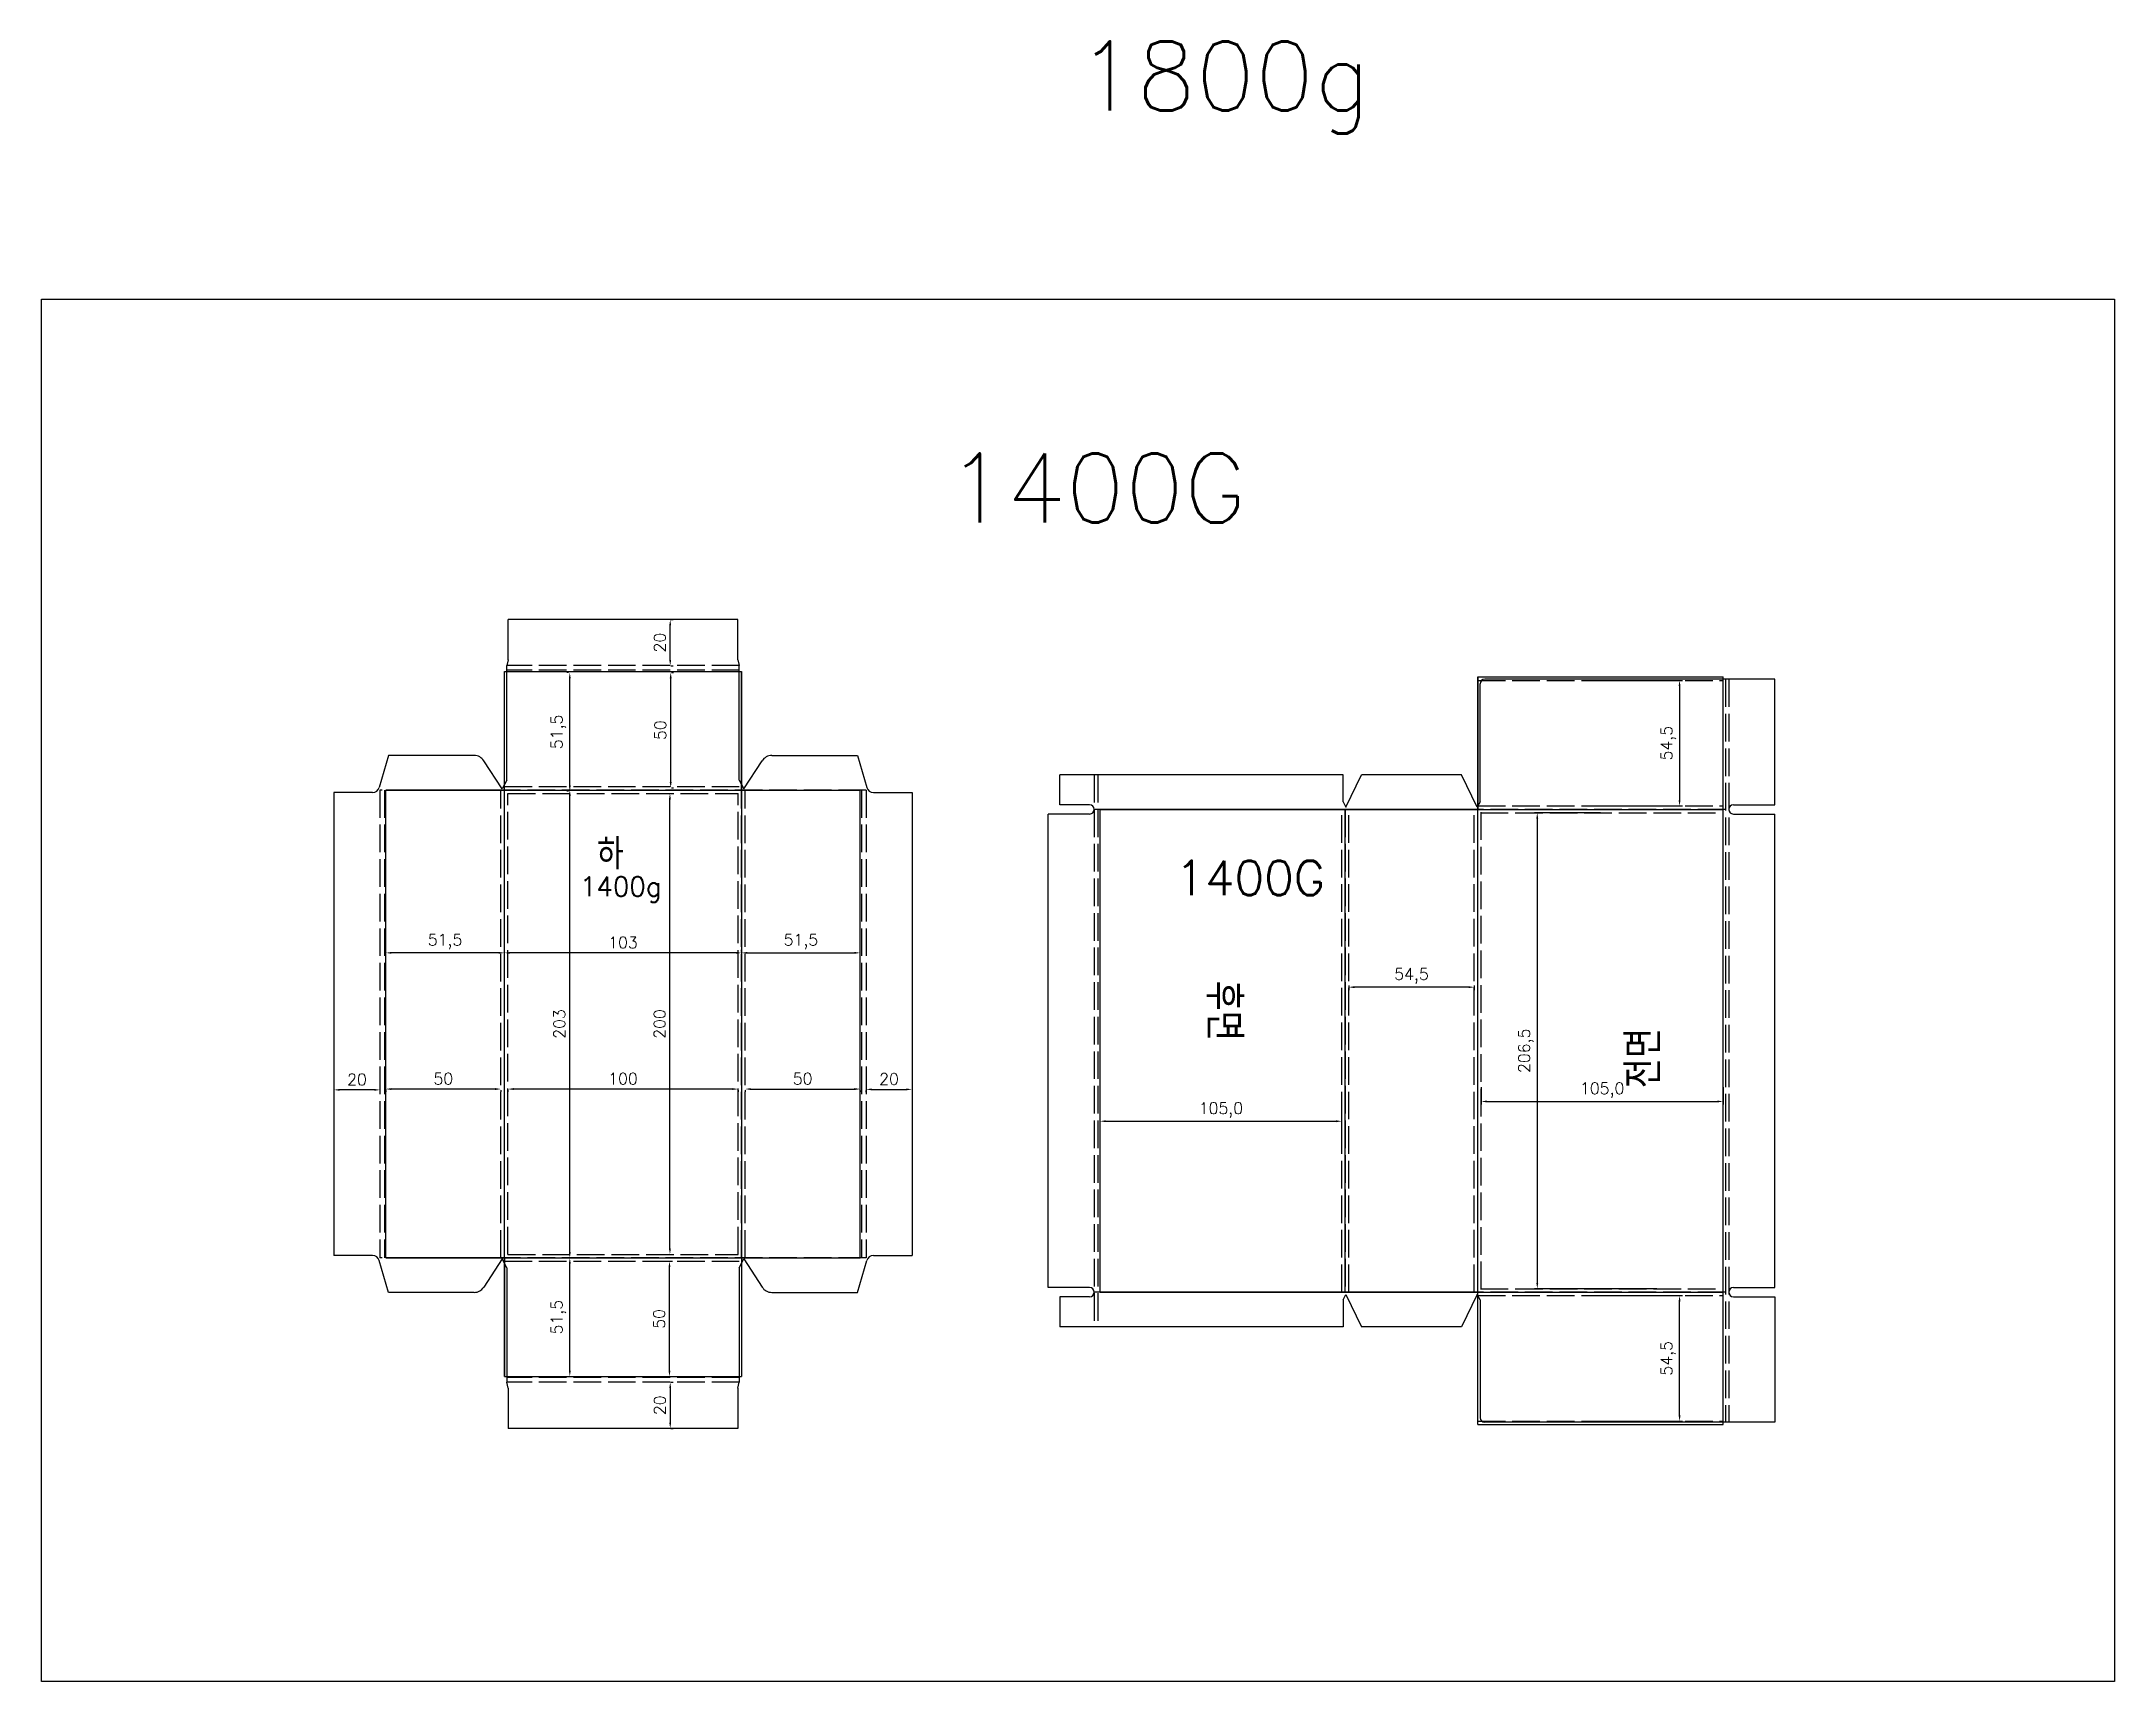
# Model space of a CAD drawing. Header units: millimetres. Extents: x 2179 to 11229, y 1198 to 3756.
# Drawn here: x 8029 to 8929, y 2635 to 3347 of the extents above; entities that cross this region are included whole.
import ezdxf

# ---------------------------------------------------------------- set-up
doc = ezdxf.new("R2010")
doc.units = ezdxf.units.MM
doc.linetypes.add('ACAD_ISO02W100', pattern=[15, 12, -3])
for name, color, linetype in [('기지', 7, 'Continuous'), ('인쇄지', 7, 'Continuous'), ('치수', 7, 'Continuous')]:
    doc.layers.add(name, color=color, linetype=linetype)
doc.styles.add('FHG', font='TXT.shx', dxfattribs={"height": 0.18, "bigfont": 'whgtxt.shx'})
doc.styles.get("Standard").update_dxf_attribs({"font": 'txt.shx', "bigfont": 'zfhg.shx'})
doc.dimstyles.new('ISO-25', dxfattribs={"dimtxt": 2.5, "dimasz": 2.5, "dimexe": 1.25, "dimexo": 0.625, "dimtad": 1, "dimtxsty": 'Standard', "dimcen": 2.5, "dimadec": 0, "dimazin": 0, "dimtfac": 1, "dimtmove": 0, "dimatfit": 3, "dimfxl": 0, "dimarcsym": 0})

msp = doc.modelspace()

# ---------------------------------------------------------------- texts
at = {"style": 'FHG'}
for s, p in [('1800g', (8478.497, 3316.965)), ('1400G', (8422.006, 3138.171))]:
    msp.add_text(s, height=30, dxfattribs=at).set_placement(p)
at = {"layer": '기지', "color": 1}
for s, height, p in [('하', 13.333, (8270.003, 2987.57)), ('1400G', 15, (8521.067, 2976.434))]:
    msp.add_text(s, height=height, dxfattribs=at).set_placement(p)
at = {"layer": '기지', "color": 1, "style": 'FHG'}
msp.add_text('1400g', height=8.3333, dxfattribs=at).set_placement((8262.616, 2976.07))
at = {"layer": '기지', "color": 1}
for s, rotation, p in [('후면', 270, (8534.654, 2939.399)), ('전면 ', 90, (8731.92, 2892.65))]:
    msp.add_text(s, height=15, rotation=rotation, dxfattribs=at).set_placement(p)

# ---------------------------------------------------------------- blocks, each defined once
blk = doc.blocks.new('*D352')
at = {"layer": 'DEFPOINTS', "color": 0}
for p in [(8596.37, 2937.84), (8596.37, 2936.53), (8650.87, 2937.84)]:
    blk.add_point(p, dxfattribs=at)
at = {"layer": '치수', "color": 0, "lineweight": -2}
for p, q in [((8596.37, 2937.22), (8596.37, 2935.28)), ((8648.37, 2936.53), (8598.87, 2936.53)), ((8650.87, 2937.22), (8650.87, 2935.28))]:
    blk.add_line(p, q, dxfattribs=at)
at = {"layer": '치수', "color": 0}
for points in [[(8598.87, 2936.95), (8598.87, 2936.12), (8596.37, 2936.53)], [(8648.37, 2936.95), (8648.37, 2936.12), (8650.87, 2936.53)]]:
    blk.add_solid(points, dxfattribs=at)
at = {"layer": '치수', "color": 0, "insert": (8623.62, 2941.45), "char_height": 5, "attachment_point": 5}
blk.add_mtext('54,5', dxfattribs=at)
blk = doc.blocks.new('*D357')
at = {"layer": 'DEFPOINTS', "color": 0}
for p in [(8488.37, 2875.2), (8593.37, 2878.35), (8593.37, 2875.2)]:
    blk.add_point(p, dxfattribs=at)
at = {"layer": '치수', "color": 0, "lineweight": -2}
for p, q in [((8488.37, 2875.83), (8488.37, 2879.6)), ((8490.87, 2878.35), (8590.87, 2878.35)), ((8593.37, 2875.83), (8593.37, 2879.6))]:
    blk.add_line(p, q, dxfattribs=at)
at = {"layer": '치수', "color": 0}
for points in [[(8490.87, 2878.76), (8490.87, 2877.93), (8488.37, 2878.35)], [(8590.87, 2878.76), (8590.87, 2877.93), (8593.37, 2878.35)]]:
    blk.add_solid(points, dxfattribs=at)
at = {"layer": '치수', "color": 0, "insert": (8540.87, 2883.26), "char_height": 5, "attachment_point": 5}
blk.add_mtext('105,0', dxfattribs=at)
blk = doc.blocks.new('*D353')
at = {"layer": 'DEFPOINTS', "color": 0}
for p in [(8653.87, 2893.74), (8758.87, 2893.74), (8758.87, 2886.93)]:
    blk.add_point(p, dxfattribs=at)
at = {"layer": '치수', "color": 0, "lineweight": -2}
for p, q in [((8653.87, 2893.11), (8653.87, 2885.68)), ((8758.87, 2893.11), (8758.87, 2885.68)), ((8656.37, 2886.93), (8756.37, 2886.93))]:
    blk.add_line(p, q, dxfattribs=at)
at = {"layer": '치수', "color": 0}
for points in [[(8656.37, 2887.34), (8656.37, 2886.51), (8653.87, 2886.93)], [(8756.37, 2887.34), (8756.37, 2886.51), (8758.87, 2886.93)]]:
    blk.add_solid(points, dxfattribs=at)
at = {"layer": '치수', "color": 0, "insert": (8706.37, 2891.84), "char_height": 5, "attachment_point": 5}
blk.add_mtext('105,0', dxfattribs=at)
blk = doc.blocks.new('*D354')
at = {"layer": 'DEFPOINTS', "color": 0}
for p in [(8706.24, 3012.18), (8678.2, 2805.68), (8730.74, 2805.68)]:
    blk.add_point(p, dxfattribs=at)
at = {"layer": '치수', "color": 0, "lineweight": -2}
for p, q in [((8705.62, 3012.18), (8676.95, 3012.18)), ((8678.2, 3009.68), (8678.2, 2808.18)), ((8730.12, 2805.68), (8676.95, 2805.68))]:
    blk.add_line(p, q, dxfattribs=at)
at = {"layer": '치수', "color": 0}
for points in [[(8677.78, 3009.68), (8678.62, 3009.68), (8678.2, 3012.18)], [(8677.78, 2808.18), (8678.62, 2808.18), (8678.2, 2805.68)]]:
    blk.add_solid(points, dxfattribs=at)
at = {"layer": '치수', "color": 0, "insert": (8673.28, 2908.93), "char_height": 5, "attachment_point": 5, "rotation": 90}
blk.add_mtext('206,5', dxfattribs=at)
blk = doc.blocks.new('*D355')
at = {"layer": 'DEFPOINTS', "color": 0}
for p in [(8702.61, 2802.68), (8739.98, 2802.68), (8702.61, 2748.18)]:
    blk.add_point(p, dxfattribs=at)
at = {"layer": '치수', "color": 0, "lineweight": -2}
for p, q in [((8703.23, 2802.68), (8741.23, 2802.68)), ((8739.98, 2750.68), (8739.98, 2800.18)), ((8703.23, 2748.18), (8741.23, 2748.18))]:
    blk.add_line(p, q, dxfattribs=at)
at = {"layer": '치수', "color": 0}
for points in [[(8739.56, 2800.18), (8740.4, 2800.18), (8739.98, 2802.68)], [(8739.56, 2750.68), (8740.4, 2750.68), (8739.98, 2748.18)]]:
    blk.add_solid(points, dxfattribs=at)
at = {"layer": '치수', "color": 0, "insert": (8735.06, 2775.43), "char_height": 5, "attachment_point": 5, "rotation": 90}
blk.add_mtext('54,5', dxfattribs=at)
blk = doc.blocks.new('*D356')
at = {"layer": 'DEFPOINTS', "color": 0}
for p in [(8702.61, 3069.68), (8702.61, 3015.18), (8739.98, 3015.18)]:
    blk.add_point(p, dxfattribs=at)
at = {"layer": '치수', "color": 0, "lineweight": -2}
for p, q in [((8703.23, 3069.68), (8741.23, 3069.68)), ((8739.98, 3067.18), (8739.98, 3017.68)), ((8703.23, 3015.18), (8741.23, 3015.18))]:
    blk.add_line(p, q, dxfattribs=at)
at = {"layer": '치수', "color": 0}
for points in [[(8739.56, 3067.18), (8740.4, 3067.18), (8739.98, 3069.68)], [(8739.56, 3017.68), (8740.4, 3017.68), (8739.98, 3015.18)]]:
    blk.add_solid(points, dxfattribs=at)
at = {"layer": '치수', "color": 0, "insert": (8735.06, 3042.43), "char_height": 5, "attachment_point": 5, "rotation": 90}
blk.add_mtext('54,5', dxfattribs=at)
blk = doc.blocks.new('*D448')
at = {"layer": 'DEFPOINTS', "color": 0}
for p in [(8301.47, 3020.56), (8301.66, 3020.56), (8301.47, 2820.56)]:
    blk.add_point(p, dxfattribs=at)
at = {"layer": '치수', "color": 0, "lineweight": -2}
for p, q in [((8301.66, 2823.06), (8301.66, 3018.06)), ((8302.1, 3020.56), (8302.91, 3020.56)), ((8302.1, 2820.56), (8302.91, 2820.56))]:
    blk.add_line(p, q, dxfattribs=at)
at = {"layer": '치수', "color": 0}
for points in [[(8301.24, 3018.06), (8302.07, 3018.06), (8301.66, 3020.56)], [(8301.24, 2823.06), (8302.07, 2823.06), (8301.66, 2820.56)]]:
    blk.add_solid(points, dxfattribs=at)
at = {"layer": '치수', "color": 0, "insert": (8297.16, 2920.56), "char_height": 5, "attachment_point": 5, "rotation": 90}
blk.add_mtext('200', dxfattribs=at)
blk = doc.blocks.new('*D449')
at = {"layer": 'DEFPOINTS', "color": 0}
for p in [(8258.18, 3022.06), (8258.18, 3022.06), (8257.89, 2819.06)]:
    blk.add_point(p, dxfattribs=at)
at = {"layer": '치수', "color": 0, "lineweight": -2}
for p, q in [((8257.56, 3022.06), (8256.93, 3022.06)), ((8258.18, 2821.56), (8258.18, 3019.56)), ((8258.51, 2819.06), (8259.43, 2819.06))]:
    blk.add_line(p, q, dxfattribs=at)
at = {"layer": '치수', "color": 0}
for points in [[(8257.77, 3019.56), (8258.6, 3019.56), (8258.18, 3022.06)], [(8257.77, 2821.56), (8258.6, 2821.56), (8258.18, 2819.06)]]:
    blk.add_solid(points, dxfattribs=at)
at = {"layer": '치수', "color": 0, "insert": (8253.68, 2920.56), "char_height": 5, "attachment_point": 5, "rotation": 90}
blk.add_mtext('203', dxfattribs=at)
blk = doc.blocks.new('*D460')
at = {"layer": 'DEFPOINTS', "color": 0}
for p in [(8301.46, 2765.06), (8301.46, 2745.06), (8301.79, 2745.06)]:
    blk.add_point(p, dxfattribs=at)
at = {"layer": '치수', "color": 0, "lineweight": -2}
for p, q in [((8302.09, 2765.06), (8303.04, 2765.06)), ((8301.79, 2762.56), (8301.79, 2747.56)), ((8302.09, 2745.06), (8303.04, 2745.06))]:
    blk.add_line(p, q, dxfattribs=at)
at = {"layer": '치수', "color": 0}
for points in [[(8301.37, 2762.56), (8302.2, 2762.56), (8301.79, 2765.06)], [(8301.37, 2747.56), (8302.2, 2747.56), (8301.79, 2745.06)]]:
    blk.add_solid(points, dxfattribs=at)
at = {"layer": '치수', "color": 0, "insert": (8297.29, 2755.06), "char_height": 5, "attachment_point": 5, "rotation": 90}
blk.add_mtext('20', dxfattribs=at)
blk = doc.blocks.new('*D458')
at = {"layer": 'DEFPOINTS', "color": 0}
for p in [(8297.55, 2817.56), (8301.47, 2817.56), (8297.55, 2767.56)]:
    blk.add_point(p, dxfattribs=at)
at = {"layer": '치수', "color": 0, "lineweight": -2}
for p, q in [((8298.17, 2817.56), (8302.72, 2817.56)), ((8301.47, 2770.06), (8301.47, 2815.06)), ((8298.17, 2767.56), (8302.72, 2767.56))]:
    blk.add_line(p, q, dxfattribs=at)
at = {"layer": '치수', "color": 0}
for points in [[(8301.05, 2815.06), (8301.89, 2815.06), (8301.47, 2817.56)], [(8301.05, 2770.06), (8301.89, 2770.06), (8301.47, 2767.56)]]:
    blk.add_solid(points, dxfattribs=at)
at = {"layer": '치수', "color": 0, "insert": (8296.97, 2792.56), "char_height": 5, "attachment_point": 5, "rotation": 90}
blk.add_mtext('50', dxfattribs=at)
blk = doc.blocks.new('*D459')
at = {"layer": 'DEFPOINTS', "color": 0}
for p in [(8257.89, 2819.06), (8258.18, 2819.06), (8257.89, 2767.56)]:
    blk.add_point(p, dxfattribs=at)
at = {"layer": '치수', "color": 0, "lineweight": -2}
for p, q in [((8258.51, 2819.06), (8259.43, 2819.06)), ((8258.18, 2770.06), (8258.18, 2816.56)), ((8258.51, 2767.56), (8259.43, 2767.56))]:
    blk.add_line(p, q, dxfattribs=at)
at = {"layer": '치수', "color": 0}
for points in [[(8257.77, 2816.56), (8258.6, 2816.56), (8258.18, 2819.06)], [(8257.77, 2770.06), (8258.6, 2770.06), (8258.18, 2767.56)]]:
    blk.add_solid(points, dxfattribs=at)
at = {"layer": '치수', "color": 0, "insert": (8253.27, 2793.31), "char_height": 5, "attachment_point": 5, "rotation": 90}
blk.add_mtext('51,5', dxfattribs=at)
blk = doc.blocks.new('*D447')
at = {"layer": 'DEFPOINTS', "color": 0}
for p in [(8386.78, 2892.28), (8406.78, 2892.28), (8406.78, 2892.17)]:
    blk.add_point(p, dxfattribs=at)
at = {"layer": '치수', "color": 0, "lineweight": -2}
for p, q in [((8386.78, 2891.65), (8386.78, 2890.92)), ((8389.28, 2892.17), (8404.28, 2892.17)), ((8406.78, 2891.65), (8406.78, 2890.92))]:
    blk.add_line(p, q, dxfattribs=at)
at = {"layer": '치수', "color": 0}
for points in [[(8389.28, 2892.59), (8389.28, 2891.75), (8386.78, 2892.17)], [(8404.28, 2892.59), (8404.28, 2891.75), (8406.78, 2892.17)]]:
    blk.add_solid(points, dxfattribs=at)
at = {"layer": '치수', "color": 0, "insert": (8396.78, 2896.67), "char_height": 5, "attachment_point": 5}
blk.add_mtext('20', dxfattribs=at)
blk = doc.blocks.new('*D451')
at = {"layer": 'DEFPOINTS', "color": 0}
for p in [(8229.78, 2951.42), (8229.78, 2951.42), (8332.78, 2951.93)]:
    blk.add_point(p, dxfattribs=at)
at = {"layer": '치수', "color": 0, "lineweight": -2}
for p, q in [((8229.78, 2952.05), (8229.78, 2952.67)), ((8330.28, 2951.42), (8232.28, 2951.42)), ((8332.78, 2951.31), (8332.78, 2950.17))]:
    blk.add_line(p, q, dxfattribs=at)
at = {"layer": '치수', "color": 0}
for points in [[(8232.28, 2951.84), (8232.28, 2951.01), (8229.78, 2951.42)], [(8330.28, 2951.84), (8330.28, 2951.01), (8332.78, 2951.42)]]:
    blk.add_solid(points, dxfattribs=at)
at = {"layer": '치수', "color": 0, "insert": (8281.28, 2955.92), "char_height": 5, "attachment_point": 5}
blk.add_mtext('103', dxfattribs=at)
blk = doc.blocks.new('*D457')
at = {"layer": 'DEFPOINTS', "color": 0}
for p in [(8155.78, 2892.06), (8155.78, 2891.96), (8175.78, 2892.06)]:
    blk.add_point(p, dxfattribs=at)
at = {"layer": '치수', "color": 0, "lineweight": -2}
for p, q in [((8155.78, 2891.44), (8155.78, 2890.71)), ((8173.28, 2891.96), (8158.28, 2891.96)), ((8175.78, 2891.44), (8175.78, 2890.71))]:
    blk.add_line(p, q, dxfattribs=at)
at = {"layer": '치수', "color": 0}
for points in [[(8158.28, 2892.37), (8158.28, 2891.54), (8155.78, 2891.96)], [(8173.28, 2892.37), (8173.28, 2891.54), (8175.78, 2891.96)]]:
    blk.add_solid(points, dxfattribs=at)
at = {"layer": '치수', "color": 0, "insert": (8165.78, 2896.46), "char_height": 5, "attachment_point": 5}
blk.add_mtext('20', dxfattribs=at)
blk = doc.blocks.new('*D455')
at = {"layer": 'DEFPOINTS', "color": 0}
for p in [(8178.28, 2892.31), (8178.28, 2892.31), (8228.28, 2892.39)]:
    blk.add_point(p, dxfattribs=at)
at = {"layer": '치수', "color": 0, "lineweight": -2}
for p, q in [((8178.28, 2891.69), (8178.28, 2891.06)), ((8225.78, 2892.31), (8180.78, 2892.31)), ((8228.28, 2891.76), (8228.28, 2891.06))]:
    blk.add_line(p, q, dxfattribs=at)
at = {"layer": '치수', "color": 0}
for points in [[(8180.78, 2892.73), (8180.78, 2891.9), (8178.28, 2892.31)], [(8225.78, 2892.73), (8225.78, 2891.9), (8228.28, 2892.31)]]:
    blk.add_solid(points, dxfattribs=at)
at = {"layer": '치수', "color": 0, "insert": (8203.28, 2896.81), "char_height": 5, "attachment_point": 5}
blk.add_mtext('50', dxfattribs=at)
blk = doc.blocks.new('*D456')
at = {"layer": 'DEFPOINTS', "color": 0}
for p in [(8178.28, 2951.42), (8178.28, 2951.42), (8229.78, 2951.42)]:
    blk.add_point(p, dxfattribs=at)
at = {"layer": '치수', "color": 0, "lineweight": -2}
for p, q in [((8178.28, 2952.05), (8178.28, 2952.67)), ((8229.78, 2952.05), (8229.78, 2952.67)), ((8227.28, 2951.42), (8180.78, 2951.42))]:
    blk.add_line(p, q, dxfattribs=at)
at = {"layer": '치수', "color": 0}
for points in [[(8180.78, 2951.84), (8180.78, 2951.01), (8178.28, 2951.42)], [(8227.28, 2951.84), (8227.28, 2951.01), (8229.78, 2951.42)]]:
    blk.add_solid(points, dxfattribs=at)
at = {"layer": '치수', "color": 0, "insert": (8204.03, 2956.34), "char_height": 5, "attachment_point": 5}
blk.add_mtext('51,5', dxfattribs=at)
blk = doc.blocks.new('*D450')
at = {"layer": 'DEFPOINTS', "color": 0}
for p in [(8231.28, 2892.42), (8231.28, 2892.31), (8331.28, 2892.42)]:
    blk.add_point(p, dxfattribs=at)
at = {"layer": '치수', "color": 0, "lineweight": -2}
for p, q in [((8231.28, 2891.79), (8231.28, 2891.06)), ((8328.78, 2892.31), (8233.78, 2892.31)), ((8331.28, 2891.79), (8331.28, 2891.06))]:
    blk.add_line(p, q, dxfattribs=at)
at = {"layer": '치수', "color": 0}
for points in [[(8233.78, 2892.73), (8233.78, 2891.9), (8231.28, 2892.31)], [(8328.78, 2892.73), (8328.78, 2891.9), (8331.28, 2892.31)]]:
    blk.add_solid(points, dxfattribs=at)
at = {"layer": '치수', "color": 0, "insert": (8281.28, 2896.81), "char_height": 5, "attachment_point": 5}
blk.add_mtext('100', dxfattribs=at)
blk = doc.blocks.new('*D446')
at = {"layer": 'DEFPOINTS', "color": 0}
for p in [(8332.78, 2951.42), (8384.28, 2951.42), (8384.28, 2951.42)]:
    blk.add_point(p, dxfattribs=at)
at = {"layer": '치수', "color": 0, "lineweight": -2}
for p, q in [((8332.78, 2952.05), (8332.78, 2952.67)), ((8384.28, 2952.05), (8384.28, 2952.67)), ((8335.28, 2951.42), (8381.78, 2951.42))]:
    blk.add_line(p, q, dxfattribs=at)
at = {"layer": '치수', "color": 0}
for points in [[(8335.28, 2951.84), (8335.28, 2951.01), (8332.78, 2951.42)], [(8381.78, 2951.84), (8381.78, 2951.01), (8384.28, 2951.42)]]:
    blk.add_solid(points, dxfattribs=at)
at = {"layer": '치수', "color": 0, "insert": (8358.53, 2956.34), "char_height": 5, "attachment_point": 5}
blk.add_mtext('51,5', dxfattribs=at)
blk = doc.blocks.new('*D445')
at = {"layer": 'DEFPOINTS', "color": 0}
for p in [(8334.28, 2892.39), (8384.28, 2892.31), (8384.28, 2892.31)]:
    blk.add_point(p, dxfattribs=at)
at = {"layer": '치수', "color": 0, "lineweight": -2}
for p, q in [((8334.28, 2891.76), (8334.28, 2891.06)), ((8336.78, 2892.31), (8381.78, 2892.31)), ((8384.28, 2891.69), (8384.28, 2891.06))]:
    blk.add_line(p, q, dxfattribs=at)
at = {"layer": '치수', "color": 0}
for points in [[(8336.78, 2892.73), (8336.78, 2891.9), (8334.28, 2892.31)], [(8381.78, 2892.73), (8381.78, 2891.9), (8384.28, 2892.31)]]:
    blk.add_solid(points, dxfattribs=at)
at = {"layer": '치수', "color": 0, "insert": (8359.28, 2896.81), "char_height": 5, "attachment_point": 5}
blk.add_mtext('50', dxfattribs=at)
blk = doc.blocks.new('*D454')
at = {"layer": 'DEFPOINTS', "color": 0}
for p in [(8301.46, 3096.06), (8301.79, 3096.06), (8301.46, 3076.06)]:
    blk.add_point(p, dxfattribs=at)
at = {"layer": '치수', "color": 0, "lineweight": -2}
for p, q in [((8302.09, 3096.06), (8303.04, 3096.06)), ((8301.79, 3078.56), (8301.79, 3093.56)), ((8302.09, 3076.06), (8303.04, 3076.06))]:
    blk.add_line(p, q, dxfattribs=at)
at = {"layer": '치수', "color": 0}
for points in [[(8301.37, 3093.56), (8302.2, 3093.56), (8301.79, 3096.06)], [(8301.37, 3078.56), (8302.2, 3078.56), (8301.79, 3076.06)]]:
    blk.add_solid(points, dxfattribs=at)
at = {"layer": '치수', "color": 0, "insert": (8297.29, 3086.06), "char_height": 5, "attachment_point": 5, "rotation": 90}
blk.add_mtext('20', dxfattribs=at)
blk = doc.blocks.new('*D452')
at = {"layer": 'DEFPOINTS', "color": 0}
for p in [(8258.18, 3073.06), (8258.18, 3073.06), (8258.18, 3021.56)]:
    blk.add_point(p, dxfattribs=at)
at = {"layer": '치수', "color": 0, "lineweight": -2}
for p, q in [((8257.56, 3073.06), (8256.93, 3073.06)), ((8258.18, 3024.06), (8258.18, 3070.56)), ((8257.56, 3021.56), (8256.93, 3021.56))]:
    blk.add_line(p, q, dxfattribs=at)
at = {"layer": '치수', "color": 0}
for points in [[(8257.77, 3070.56), (8258.6, 3070.56), (8258.18, 3073.06)], [(8257.77, 3024.06), (8258.6, 3024.06), (8258.18, 3021.56)]]:
    blk.add_solid(points, dxfattribs=at)
at = {"layer": '치수', "color": 0, "insert": (8253.27, 3047.31), "char_height": 5, "attachment_point": 5, "rotation": 90}
blk.add_mtext('51,5', dxfattribs=at)
blk = doc.blocks.new('*D453')
at = {"layer": 'DEFPOINTS', "color": 0}
for p in [(8301.66, 3073.06), (8301.99, 3073.06), (8301.66, 3023.06)]:
    blk.add_point(p, dxfattribs=at)
at = {"layer": '치수', "color": 0, "lineweight": -2}
for p, q in [((8301.99, 3025.56), (8301.99, 3070.56)), ((8302.28, 3073.06), (8303.24, 3073.06)), ((8302.28, 3023.06), (8303.24, 3023.06))]:
    blk.add_line(p, q, dxfattribs=at)
at = {"layer": '치수', "color": 0}
for points in [[(8301.58, 3070.56), (8302.41, 3070.56), (8301.99, 3073.06)], [(8301.58, 3025.56), (8302.41, 3025.56), (8301.99, 3023.06)]]:
    blk.add_solid(points, dxfattribs=at)
at = {"layer": '치수', "color": 0, "insert": (8297.49, 3048.06), "char_height": 5, "attachment_point": 5, "rotation": 90}
blk.add_mtext('50', dxfattribs=at)

# ---------------------------------------------------------------- dimensions: what is measured, and where the dimension line sits
at = {"layer": '치수', "color": 1}
for base, p1, p2, angle, picture, middle in [((8301.785, 3096.065), (8301.461, 3076.065), (8301.461, 3096.065), 270, '*D454', (8297.285, 3086.065)), ((8301.993, 3073.065), (8301.658, 3023.065), (8301.658, 3073.065), 90, '*D453', (8297.493, 3048.065)), ((8301.658, 3020.565), (8301.47, 2820.565), (8301.47, 3020.565), 90, '*D448', (8297.158, 2920.565)), ((8384.283, 2892.313), (8334.283, 2892.389), (8384.283, 2892.314), 180, '*D445', (8359.283, 2896.813)), ((8406.783, 2892.171), (8386.783, 2892.276), (8406.783, 2892.276), 180, '*D447', (8396.783, 2896.671)), ((8301.47, 2817.565), (8297.549, 2767.565), (8297.549, 2817.565), 90, '*D458', (8296.97, 2792.565)), ((8301.785, 2745.065), (8301.461, 2765.065), (8301.461, 2745.065), 90, '*D460', (8297.285, 2755.065))]:
    dim = msp.add_linear_dim(base=base, p1=p1, p2=p2, angle=angle, dimstyle='ISO-25', override={"dimtxt": 5, "dimgap": 2}, dxfattribs=at)
    dim.commit()
    dim.dimension.update_dxf_attribs({"geometry": picture, "text_midpoint": middle})
at = {"layer": '치수', "color": 3}
for base, p1, p2, angle, override, picture, middle in [((8258.185, 3073.065), (8258.185, 3021.565), (8258.185, 3073.065), 90, {"dimtxt": 5, "dimgap": 2, "dimtmove": 1}, '*D452', (8253.268, 3047.315)), ((8739.98, 3015.18), (8702.609, 3069.68), (8702.609, 3015.18), 90, {"dimtxt": 5, "dimgap": 2, "dimdec": 1, "dimzin": 0, "dimtdec": 1}, '*D356', (8735.064, 3042.43)), ((8258.185, 3022.065), (8257.89, 2819.065), (8258.185, 3022.065), 90, {"dimtxt": 5, "dimgap": 2, "dimtmove": 1}, '*D449', (8253.685, 2920.565)), ((8678.199, 2805.68), (8706.245, 3012.18), (8730.745, 2805.68), 90, {"dimtxt": 5, "dimgap": 2, "dimdec": 1, "dimzin": 0, "dimtdec": 1}, '*D354', (8673.282, 2908.93)), ((8384.283, 2951.422), (8332.783, 2951.422), (8384.283, 2951.422), 180, {"dimtxt": 5, "dimgap": 2, "dimtmove": 1}, '*D446', (8358.533, 2956.339)), ((8258.185, 2819.065), (8257.89, 2767.565), (8257.89, 2819.065), 90, {"dimtxt": 5, "dimgap": 2}, '*D459', (8253.268, 2793.315)), ((8739.98, 2802.68), (8702.609, 2748.18), (8702.609, 2802.68), 270, {"dimtxt": 5, "dimgap": 2, "dimdec": 1, "dimzin": 0, "dimtdec": 1}, '*D355', (8735.064, 2775.43))]:
    dim = msp.add_linear_dim(base=base, p1=p1, p2=p2, angle=angle, dimstyle='ISO-25', override=override, dxfattribs=at)
    dim.commit()
    dim.dimension.update_dxf_attribs({"geometry": picture, "text_midpoint": middle})
for base, p1, p2, override, picture, middle in [((8178.283, 2951.422), (8229.783, 2951.422), (8178.283, 2951.422), {"dimtxt": 5, "dimgap": 2, "dimtmove": 1}, '*D456', (8204.033, 2956.339)), ((8229.783, 2951.422), (8332.783, 2951.935), (8229.783, 2951.422), {"dimtxt": 5, "dimgap": 2, "dimtmove": 1}, '*D451', (8281.283, 2955.922)), ((8596.37, 2936.534), (8650.87, 2937.844), (8596.37, 2937.844), {"dimtxt": 5, "dimgap": 2, "dimdec": 1, "dimzin": 0, "dimtdec": 1}, '*D352', (8623.62, 2941.451)), ((8758.87, 2886.925), (8653.87, 2893.735), (8758.87, 2893.735), {"dimtxt": 5, "dimgap": 2, "dimdec": 1, "dimzin": 0, "dimtdec": 1}, '*D353', (8706.37, 2891.842)), ((8593.37, 2878.348), (8488.37, 2875.205), (8593.37, 2875.205), {"dimtxt": 5, "dimgap": 2, "dimdec": 1, "dimzin": 0, "dimtdec": 1}, '*D357', (8540.87, 2883.265))]:
    dim = msp.add_linear_dim(base=base, p1=p1, p2=p2, dimstyle='ISO-25', override=override, dxfattribs=at)
    dim.commit()
    dim.dimension.update_dxf_attribs({"geometry": picture, "text_midpoint": middle})
at = {"layer": '치수', "color": 1}
for base, p1, p2, picture, middle in [((8155.783, 2891.957), (8175.783, 2892.062), (8155.783, 2892.062), '*D457', (8165.783, 2896.457)), ((8178.283, 2892.313), (8228.283, 2892.389), (8178.283, 2892.314), '*D455', (8203.283, 2896.813)), ((8231.283, 2892.314), (8331.283, 2892.417), (8231.283, 2892.417), '*D450', (8281.283, 2896.814))]:
    dim = msp.add_linear_dim(base=base, p1=p1, p2=p2, dimstyle='ISO-25', override={"dimtxt": 5, "dimgap": 2}, dxfattribs=at)
    dim.commit()
    dim.dimension.update_dxf_attribs({"geometry": picture, "text_midpoint": middle})

# ---------------------------------------------------------------- linework, layer by layer
at = {"color": 6}
msp.add_lwpolyline([(8028.818, 3235.181), (8928.818, 3235.181), (8928.818, 2635.181), (8028.818, 2635.181)], close=True, dxfattribs=at)
at = {"layer": '기지', "color": 3}
for p, q in [((8229.783, 2767.565), (8229.783, 3073.565)), ((8332.783, 3073.565), (8332.783, 2767.565)), ((8652.37, 2746.68), (8652.37, 3071.18)), ((8652.37, 3071.18), (8758.87, 3071.18)), ((8178.283, 3022.065), (8384.283, 3022.065)), ((8488.37, 3013.68), (8758.87, 3013.68)), ((8594.87, 2804.18), (8594.87, 3013.68)), ((8178.283, 2819.065), (8384.283, 2819.065)), ((8488.37, 2804.18), (8758.87, 2804.18)), ((8652.37, 2746.68), (8758.87, 2746.68))]:
    msp.add_line(p, q, dxfattribs=at)
at = {"layer": '기지'}
for p, q in [((8229.783, 3073.565), (8332.783, 3073.565)), ((8229.783, 3022.065), (8229.783, 3073.565)), ((8332.783, 3022.065), (8332.783, 3073.565)), ((8652.37, 3071.18), (8652.37, 3013.68)), ((8652.37, 3071.18), (8758.87, 3071.18)), ((8758.87, 2746.68), (8758.87, 3071.18)), ((8178.283, 2819.065), (8178.283, 3022.065)), ((8229.783, 3022.065), (8178.283, 3022.065)), ((8332.783, 3022.065), (8384.283, 3022.065)), ((8384.283, 2819.065), (8384.283, 3022.065)), ((8652.37, 3013.68), (8488.37, 3013.68)), ((8488.37, 2804.18), (8488.37, 3013.68)), ((8229.783, 2819.065), (8178.283, 2819.065)), ((8229.783, 2819.065), (8229.783, 2767.565)), ((8332.783, 2819.065), (8384.283, 2819.065)), ((8332.783, 2819.065), (8332.783, 2767.565)), ((8652.37, 2804.18), (8488.37, 2804.18)), ((8652.37, 2746.68), (8652.37, 2804.18)), ((8229.783, 2767.565), (8332.783, 2767.565)), ((8652.37, 2746.68), (8758.87, 2746.68))]:
    msp.add_line(p, q, dxfattribs=at)
at = {"layer": '인쇄지', "color": 6}
for p, q in [((8331.133, 3096.065), (8231.433, 3096.065)), ((8231.433, 3078.565), (8231.433, 3096.065)), ((8331.133, 3078.565), (8331.133, 3096.065)), ((8231.433, 3078.565), (8230.783, 3076.065)), ((8331.133, 3078.565), (8331.783, 3076.065)), ((8230.783, 3026.343), (8230.783, 3076.065)), ((8331.783, 3026.343), (8331.783, 3076.065)), ((8781.37, 3070.18), (8655.37, 3070.18)), ((8781.37, 3015.68), (8781.37, 3070.18)), ((8653.37, 3016.988), (8653.37, 3068.18)), ((8179.485, 3037.065), (8175.477, 3023.23)), ((8216.685, 3037.065), (8179.485, 3037.065)), ((8228.833, 3022.565), (8220.876, 3034.792)), ((8333.733, 3022.565), (8341.689, 3034.792)), ((8345.88, 3037.065), (8383.08, 3037.065)), ((8383.08, 3037.065), (8387.089, 3023.23)), ((8230.783, 3026.343), (8228.833, 3022.565)), ((8331.783, 3026.343), (8333.733, 3022.565)), ((8470.87, 3015.68), (8470.87, 3028.68)), ((8593.87, 3028.68), (8470.87, 3028.68)), ((8593.87, 3016.988), (8593.87, 3028.68)), ((8595.12, 3014.68), (8601.878, 3028.68)), ((8645.362, 3028.68), (8601.878, 3028.68)), ((8652.12, 3014.68), (8645.362, 3028.68)), ((8155.783, 3021.065), (8155.783, 2820.065)), ((8172.595, 3021.065), (8155.783, 3021.065)), ((8389.97, 3021.065), (8406.783, 3021.065)), ((8406.783, 3021.065), (8406.783, 2820.065)), ((8483.87, 3015.68), (8470.87, 3015.68)), ((8593.87, 3016.988), (8595.12, 3014.68)), ((8653.37, 3016.988), (8652.12, 3014.68)), ((8763.37, 3015.68), (8781.37, 3015.68)), ((8465.87, 2806.18), (8465.87, 3011.68)), ((8483.87, 3011.68), (8465.87, 3011.68)), ((8763.37, 3011.68), (8781.37, 3011.68)), ((8781.37, 2806.18), (8781.37, 3011.68)), ((8172.595, 2820.065), (8155.783, 2820.065)), ((8179.485, 2804.065), (8175.477, 2817.9)), ((8228.833, 2818.565), (8220.876, 2806.338)), ((8230.783, 2814.787), (8228.833, 2818.565)), ((8331.783, 2814.787), (8333.733, 2818.565)), ((8333.733, 2818.565), (8341.689, 2806.338)), ((8383.08, 2804.065), (8387.089, 2817.9)), ((8389.97, 2820.065), (8406.783, 2820.065)), ((8230.783, 2814.787), (8230.783, 2765.065)), ((8331.783, 2814.787), (8331.783, 2765.065)), ((8216.685, 2804.065), (8179.485, 2804.065)), ((8345.88, 2804.065), (8383.08, 2804.065)), ((8483.87, 2806.18), (8465.87, 2806.18)), ((8470.87, 2802.18), (8470.87, 2789.18)), ((8483.87, 2802.18), (8470.87, 2802.18)), ((8593.87, 2800.873), (8595.12, 2803.18)), ((8593.87, 2800.873), (8593.87, 2789.18)), ((8595.12, 2803.18), (8601.878, 2789.18)), ((8652.12, 2803.18), (8645.362, 2789.18)), ((8653.37, 2800.873), (8652.12, 2803.18)), ((8653.37, 2800.873), (8653.37, 2749.68)), ((8763.37, 2806.18), (8781.37, 2806.18)), ((8763.37, 2802.18), (8781.37, 2802.18)), ((8781.37, 2802.18), (8781.37, 2747.68)), ((8593.87, 2789.18), (8470.87, 2789.18)), ((8645.362, 2789.18), (8601.878, 2789.18)), ((8231.433, 2762.565), (8230.783, 2765.065)), ((8331.133, 2762.565), (8331.783, 2765.065)), ((8231.433, 2762.565), (8231.433, 2745.065)), ((8331.133, 2762.565), (8331.133, 2745.065)), ((8331.133, 2745.065), (8231.433, 2745.065)), ((8781.37, 2747.68), (8655.37, 2747.68))]:
    msp.add_line(p, q, dxfattribs=at)
at = {"layer": '인쇄지', "color": 4, "linetype": 'ACAD_ISO02W100'}
for p, q in [((8331.783, 3076.065), (8230.783, 3076.065)), ((8331.783, 3074.065), (8230.783, 3074.065)), ((8759.87, 3070.18), (8759.87, 2747.68)), ((8761.37, 3070.18), (8761.37, 2747.68)), ((8485.87, 3028.68), (8485.87, 2789.18)), ((8487.37, 3028.68), (8487.37, 2789.18)), ((8175.783, 3022.065), (8175.783, 2819.065)), ((8386.783, 3022.065), (8175.783, 3022.065)), ((8177.783, 3022.065), (8177.783, 2819.065)), ((8229.783, 2819.065), (8229.783, 3022.065)), ((8332.783, 2819.065), (8332.783, 3022.065)), ((8384.783, 3022.065), (8384.783, 2819.065)), ((8386.783, 3022.065), (8386.783, 2819.065)), ((8759.87, 3013.68), (8485.87, 3013.68)), ((8594.87, 3013.68), (8594.87, 2805.18)), ((8652.37, 2804.18), (8652.37, 3013.68)), ((8386.783, 2819.065), (8175.783, 2819.065)), ((8759.87, 2804.18), (8485.87, 2804.18)), ((8331.783, 2767.065), (8230.783, 2767.065)), ((8331.783, 2765.065), (8230.783, 2765.065))]:
    msp.add_line(p, q, dxfattribs=at)
at = {"layer": '인쇄지', "color": 6}
for centre, radius, start, end in [((8655.37, 3068.18), 2, 90, 180), ((8216.685, 3032.065), 5, 33.053813, 90), ((8345.88, 3032.065), 5, 90, 146.946187), ((8172.595, 3024.065), 3, 270, 343.842527), ((8389.97, 3024.065), 3, 196.157473, 270), ((8483.87, 3013.68), 2, 270, 90), ((8763.37, 3013.68), 2, 90, 270), ((8172.595, 2817.065), 3, 16.157473, 90), ((8389.97, 2817.065), 3, 90, 163.842527), ((8216.685, 2809.065), 5, 270, 326.94619), ((8345.88, 2809.065), 5, 213.05381, 270), ((8483.87, 2804.18), 2, 270, 90), ((8763.37, 2804.18), 2, 90, 270), ((8655.37, 2749.68), 2, 180, 270)]:
    msp.add_arc(centre, radius, start, end, dxfattribs=at)
at = {"layer": '치수', "color": 2, "linetype": 'ACAD_ISO02W100'}
for p, q in [((8652.37, 3069.68), (8758.87, 3069.68)), ((8228.283, 2819.065), (8228.283, 3022.065)), ((8229.783, 3023.565), (8332.783, 3023.565)), ((8231.283, 2820.565), (8231.283, 3020.565)), ((8231.283, 3020.565), (8331.283, 3020.565)), ((8331.283, 2820.565), (8331.283, 3020.565)), ((8334.283, 2819.065), (8334.283, 3022.065)), ((8652.37, 3015.18), (8758.87, 3015.18)), ((8593.37, 2804.18), (8593.37, 3013.68)), ((8596.37, 2804.18), (8596.37, 3013.68)), ((8650.87, 2804.18), (8650.87, 3013.68)), ((8653.62, 3012.18), (8758.87, 3012.18)), ((8653.87, 2805.43), (8653.87, 3012.43)), ((8229.783, 2817.565), (8332.783, 2817.565)), ((8231.283, 2820.565), (8331.283, 2820.565)), ((8652.37, 2802.68), (8758.87, 2802.68)), ((8653.62, 2805.68), (8758.87, 2805.68)), ((8652.37, 2748.18), (8758.87, 2748.18))]:
    msp.add_line(p, q, dxfattribs=at)

msp.set_redraw_order([(e.dxf.handle, doc.entitydb.next_handle()) for e in msp.query("TEXT MTEXT ATTDEF DIMENSION ARC_DIMENSION")])  # texts and dimensions are drawn at this point

doc.saveas('drawing.dxf')
